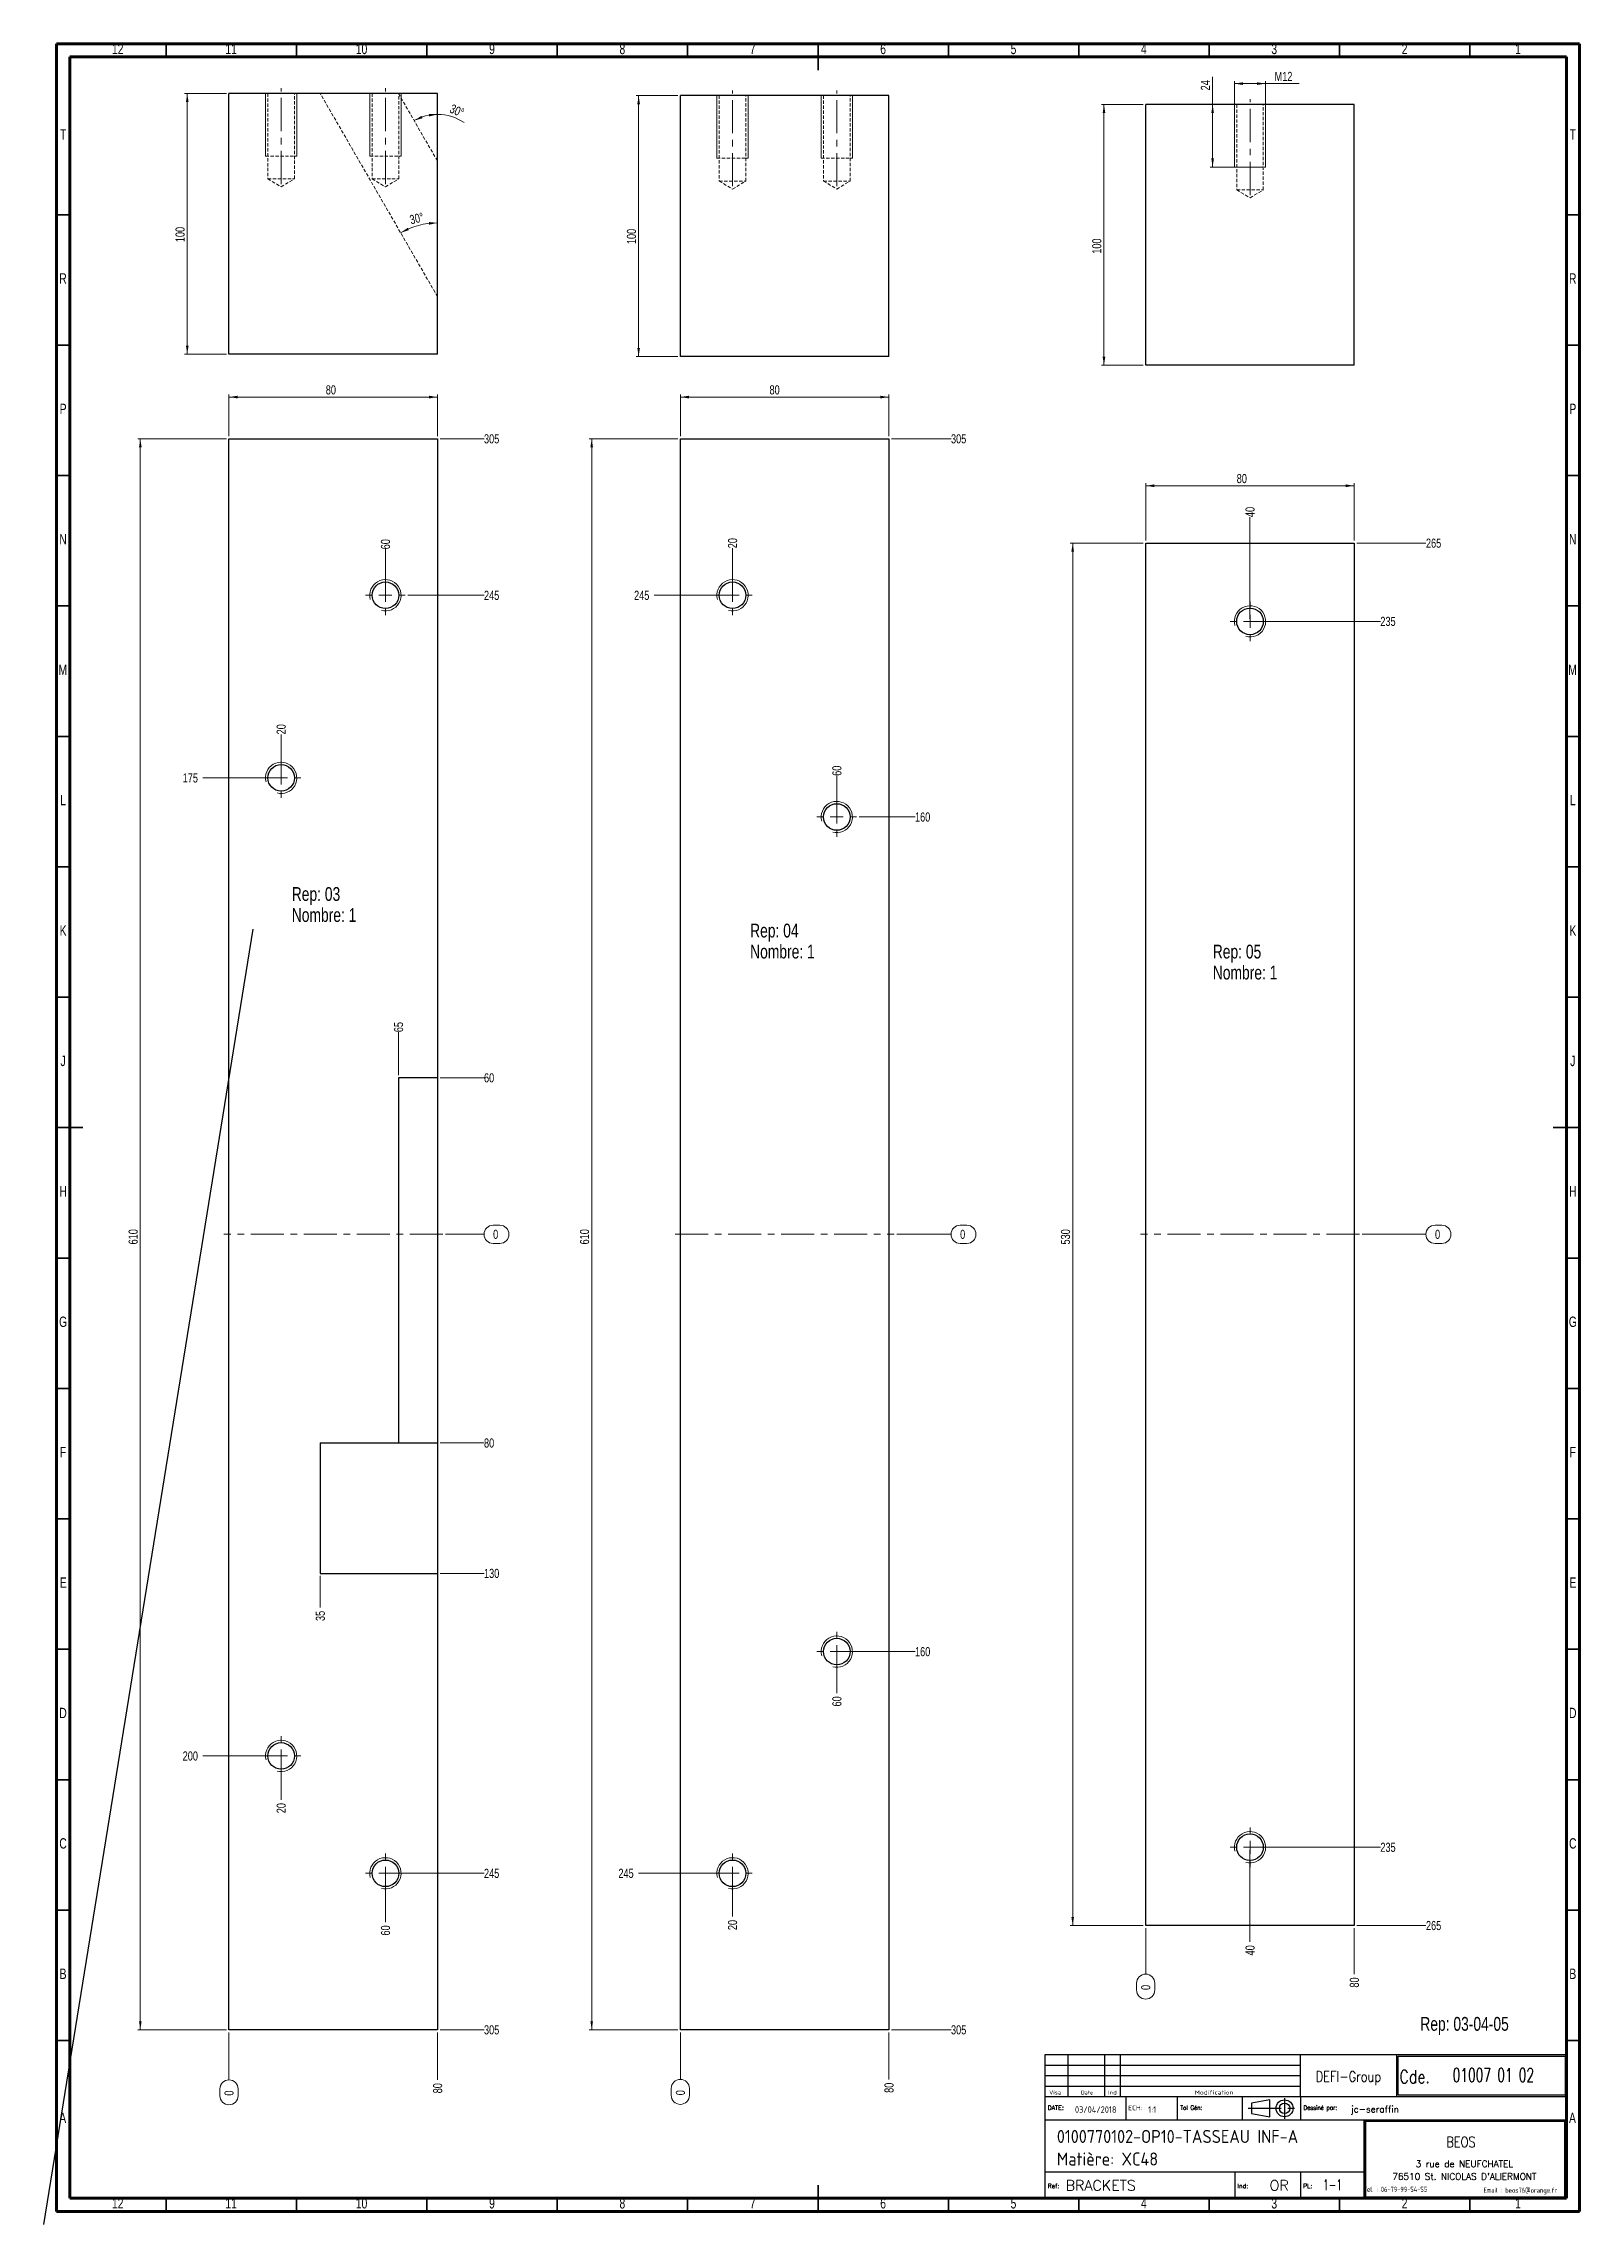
# Model space of a CAD drawing. Header units: millimetres. Extents: x 0 to 589, y 0 to 836.
import ezdxf

# ---------------------------------------------------------------- set-up
doc = ezdxf.new("R2010")
doc.units = ezdxf.units.MM
doc.linetypes.add('CENTERX2', pattern=[20.32, 12.7, -2.54, 2.54, -2.54])
doc.linetypes.add('HIDDEN', pattern=[1.905, 1.27, -0.635])
doc.layers.add('DIMENSIONS', color=176, linetype='Continuous')
doc.styles.add('SLDTEXTSTYLE0', font='TXT', dxfattribs={"width": 0.75})
doc.styles.add('SLDTEXTSTYLE1', font='ISOCP')
doc.styles.add('SLDTEXTSTYLE10', font='ISOCP', dxfattribs={"width": 1.147311})
doc.styles.add('SLDTEXTSTYLE11', font='ISOCP', dxfattribs={"width": 1.385904})
doc.styles.add('SLDTEXTSTYLE12', font='ISOCP', dxfattribs={"width": 1.246461})
doc.styles.add('SLDTEXTSTYLE13', font='ROMAND')
doc.styles.add('SLDTEXTSTYLE2', font='ROMANT', dxfattribs={"width": 0.8})
doc.styles.add('SLDTEXTSTYLE3', font='ISOCP', dxfattribs={"width": 0.8})
doc.styles.add('SLDTEXTSTYLE4', font='ROMANS', dxfattribs={"width": 0.8})
doc.styles.add('SLDTEXTSTYLE5', font='ROMANT')
doc.styles.add('SLDTEXTSTYLE6', font='ROMANS')
doc.styles.add('SLDTEXTSTYLE7', font='ROMANT', dxfattribs={"width": 0.65})
doc.styles.add('SLDTEXTSTYLE8', font='ISOCP', dxfattribs={"width": 1.446157})
doc.styles.add('SLDTEXTSTYLE9', font='ISOCP', dxfattribs={"width": 1.294402})
doc.dimstyles.new('SLDDIMSTYLE0', dxfattribs={"dimtxt": 3.5, "dimasz": 3.302, "dimexe": 0, "dimexo": 0.0625, "dimgap": 0.875, "dimtad": 0, "dimtih": 1, "dimtoh": 1, "dimdec": 0, "dimrnd": 1e-09, "dimdsep": 46, "dimtxsty": 'SLDTEXTSTYLE0', "dimblk1": 'NONE', "dimblk2": 'NONE', "dimsah": 1, "dimcen": 0.09, "dimadec": 0, "dimazin": 2, "dimtfac": 1, "dimtdec": 0, "dimtofl": 0, "dimtmove": 0, "dimatfit": 3, "dimldrblk": 'NONE', "dimfxl": 1, "dimfrac": 2, "dimtolj": 1, "dimtzin": 12, "dimarcsym": 0})
doc.dimstyles.new('SLDDIMSTYLE1', dxfattribs={"dimtxt": 3.5, "dimasz": 3.302, "dimexe": 0, "dimexo": 0.0625, "dimgap": 0.875, "dimtad": 0, "dimtih": 1, "dimtoh": 1, "dimrnd": 1e-09, "dimzin": 12, "dimdsep": 46, "dimtxsty": 'SLDTEXTSTYLE0', "dimblk1": 'NONE', "dimblk2": 'NONE', "dimsah": 1, "dimcen": 0.09, "dimadec": 0, "dimazin": 3, "dimtfac": 1, "dimtofl": 0, "dimtmove": 0, "dimatfit": 3, "dimldrblk": 'NONE', "dimfxl": 1, "dimfrac": 2, "dimtolj": 1, "dimtzin": 12, "dimarcsym": 0})
doc.dimstyles.new('SLDDIMSTYLE2', dxfattribs={"dimtxt": 3.5, "dimasz": 3.302, "dimexe": 0, "dimexo": 0.0625, "dimgap": 0.875, "dimtad": 1, "dimrnd": 1e-09, "dimzin": 12, "dimdsep": 46, "dimtxsty": 'SLDTEXTSTYLE0', "dimsah": 1, "dimcen": 0.09, "dimadec": 0, "dimazin": 3, "dimtfac": 1, "dimtofl": 0, "dimtmove": 0, "dimatfit": 3, "dimfxl": 1, "dimfrac": 2, "dimtolj": 1, "dimtzin": 12, "dimarcsym": 0})
doc.dimstyles.new('SLDDIMSTYLE3', dxfattribs={"dimtxt": 0.18, "dimasz": 3.302, "dimexe": 0, "dimexo": 0.0625, "dimgap": 0, "dimtad": 0, "dimtih": 1, "dimtoh": 1, "dimdec": 0, "dimrnd": 1e-09, "dimzin": 0, "dimdsep": 46, "dimtxsty": 'Standard', "dimblk1": 'NONE', "dimblk2": 'NONE', "dimsah": 1, "dimcen": 0.09, "dimadec": 0, "dimazin": 0, "dimtfac": 3.302, "dimtdec": 0, "dimtofl": 0, "dimtmove": 0, "dimatfit": 3, "dimldrblk": 'NONE', "dimfxl": 1, "dimfrac": 2, "dimtolj": 1, "dimtzin": 0, "dimarcsym": 0})
doc.dimstyles.new('SLDDIMSTYLE4', dxfattribs={"dimtxt": 3.5, "dimasz": 3.302, "dimexe": 0, "dimexo": 0.0625, "dimgap": 0.875, "dimtad": 1, "dimdec": 4, "dimzin": 12, "dimdsep": 46, "dimtxsty": 'SLDTEXTSTYLE0', "dimsah": 1, "dimcen": 0.09, "dimazin": 3, "dimtfac": 1, "dimtofl": 0, "dimtmove": 0, "dimatfit": 3, "dimfxl": 1, "dimfrac": 2, "dimtolj": 1, "dimtzin": 12, "dimarcsym": 0})

msp = doc.modelspace()

# ---------------------------------------------------------------- texts
at = {"color": 7, "linetype": 'Continuous', "lineweight": 0, "style": 'SLDTEXTSTYLE0'}
for s, insert, char_height, attachment_point in [('12', (28.42007, 836.06015), 3.96875, 2), ('10', (121.92007, 836.06015), 3.96875, 2), ('9', (171.96004, 836.06015), 3.96875, 2), ('8', (221.96004, 836.06015), 3.96875, 2), ('6', (321.96004, 836.06015), 3.96875, 2), ('3', (471.96004, 836.06015), 3.96875, 2), ('2', (521.96004, 836.06015), 3.96875, 2), ('11', (71.92007, 836.06015), 3.96875, 2), ('7', (271.96004, 836.06015), 3.96875, 2), ('5', (371.96004, 836.06015), 3.96875, 2), ('4', (421.96004, 836.06015), 3.96875, 2), ('1', (565.46004, 836.06015), 3.96875, 2), ('T', (7.48806, 803.31015), 3.96875, 2), ('T', (586.48806, 803.31015), 3.96875, 2), ('R', (7.44442, 748.06015), 3.96875, 2), ('R', (586.44442, 748.06015), 3.96875, 2), ('P', (7.48484, 698.06015), 3.96875, 2), ('P', (586.48484, 698.06015), 3.96875, 2), ('N', (7.46371, 648.06015), 3.96875, 2), ('N', (586.46371, 648.06015), 3.96875, 2), ('M', (7.36174, 598.06015), 3.96875, 2), ('M', (586.36174, 598.06015), 3.96875, 2), ('L', (7.45452, 548.06015), 3.96875, 2), ('L', (586.45452, 548.06015), 3.96875, 2), ('K', (7.48852, 498.06015), 3.96875, 2), ('K', (586.48852, 498.06015), 3.96875, 2), ('J', (7.46509, 448.06015), 3.96875, 2), ('J', (586.46509, 448.06015), 3.96875, 2), ('H', (7.49035, 398.06015), 3.96875, 2), ('H', (586.49035, 398.06015), 3.96875, 2), ('G', (7.48668, 348.06015), 3.96875, 2), ('G', (586.48668, 348.06015), 3.96875, 2), ('F', (7.45774, 298.06015), 3.96875, 2), ('F', (586.45774, 298.06015), 3.96875, 2), ('E', (7.50781, 248.06015), 3.96875, 2), ('E', (586.50781, 248.06015), 3.96875, 2), ('D', (7.45269, 198.06015), 3.96875, 2), ('D', (586.45269, 198.06015), 3.96875, 2), ('C', (7.45866, 148.06015), 3.96875, 2), ('C', (586.45866, 148.06015), 3.96875, 2), ('B', (7.4706, 98.06015), 3.96875, 2), ('B', (586.4706, 98.06015), 3.96875, 2), ('Rep: 03-04-05', (527.99076, 79.52806), 5.2916667, 1), ('A', (7.33969, 42.81015), 3.96875, 2), ('A', (586.33969, 42.81015), 3.96875, 2), ('12', (28.42007, 10.06015), 3.96875, 2), ('11', (71.92007, 10.06015), 3.96875, 2), ('10', (121.92007, 10.06015), 3.96875, 2), ('9', (171.96004, 10.06015), 3.96875, 2), ('8', (221.96004, 10.06015), 3.96875, 2), ('7', (271.96004, 10.06015), 3.96875, 2), ('6', (321.96004, 10.06015), 3.96875, 2), ('5', (371.96004, 10.06015), 3.96875, 2), ('4', (421.96004, 10.06015), 3.96875, 2), ('3', (471.96004, 10.06015), 3.96875, 2), ('2', (521.96004, 10.06015), 3.96875, 2), ('1', (565.46004, 10.06015), 3.96875, 2)]:
    msp.add_mtext(s, dxfattribs=dict(at, insert=insert, char_height=char_height, attachment_point=attachment_point))
at = {"layer": 'DIMENSIONS'}
for s, insert, char_height, attachment_point, style in [('DEFI-Group', (500.4195, 58.70072), 4, 2, 'SLDTEXTSTYLE2'), ('Cde.', (520, 59.12589), 5, 1, 'SLDTEXTSTYLE2'), ('01007 01 02', (540.39588, 59.93983), 5.2916667, 1, 'SLDTEXTSTYLE7'), ('Visa', (385.6551, 51.34751), 1.567052, 1, 'SLDTEXTSTYLE12'), ('Date', (397.82407, 51.28334), 1.492431, 1, 'SLDTEXTSTYLE10'), ('Ind', (408.25446, 51.28334), 1.492431, 1, 'SLDTEXTSTYLE11'), ('Modification', (441.48919, 51.34751), 1.5670523, 1, 'SLDTEXTSTYLE8'), ('DATE:', (385.03411, 45.59841), 1.727675, 1, 'SLDTEXTSTYLE6'), ('03/04/2018', (395.53289, 45.25347), 2.5, 1, 'SLDTEXTSTYLE1'), ('ECH:', (415.91066, 45.55991), 1.814059, 1, 'SLDTEXTSTYLE9'), ('1:1', (423.61977, 45.24035), 2.5, 1, 'SLDTEXTSTYLE1'), ('Tol Gén:', (435.95157, 45.59841), 1.727675, 1, 'SLDTEXTSTYLE4'), ('Dessiné par:', (483.22087, 45.59841), 1.7276752, 1, 'SLDTEXTSTYLE4'), ('jc-seraffin', (501.35515, 45.41997), 2.5, 1, 'SLDTEXTSTYLE5'), ('0100770102-OP10-TASSEAU INF-A', (388.60273, 36.20896), 5, 1, 'SLDTEXTSTYLE1'), ('BEOS', (543.57079, 33.59488), 4, 2, 'SLDTEXTSTYLE2'), ('Matière: XC48', (388.60273, 27.56351), 5, 1, 'SLDTEXTSTYLE1'), ('BRACKETS', (391.97234, 16.95138), 4, 1, 'SLDTEXTSTYLE5'), ('OR', (470.19394, 16.95138), 4, 1, 'SLDTEXTSTYLE5'), ('1-1', (490.65089, 17.17305), 4, 1, 'SLDTEXTSTYLE7'), ("76510 St. NICOLAS D'ALIERMONT", (544.90254, 19.62324), 2.5, 2, 'SLDTEXTSTYLE13'), ('3 rue de NEUFCHATEL', (544.90924, 24.44835), 2.5, 2, 'SLDTEXTSTYLE13'), ('Ref:', (385.03411, 15.59841), 1.727675, 1, 'SLDTEXTSTYLE6'), ('Ind:', (457.82565, 15.59841), 1.727675, 1, 'SLDTEXTSTYLE6'), ('PL:', (483.03411, 15.59841), 1.727675, 1, 'SLDTEXTSTYLE6'), ('Tel. : 06-79-99-54-55', (518.36027, 14.42858), 2, 2, 'SLDTEXTSTYLE3'), ('Email : beos76@orange.fr', (566.37248, 14.0972), 2, 2, 'SLDTEXTSTYLE3')]:
    msp.add_mtext(s, dxfattribs=dict(at, insert=insert, char_height=char_height, attachment_point=attachment_point, style=style))

# ---------------------------------------------------------------- blocks, each defined once
blk = doc.blocks.new('SW_NOTE_0')
at = {"color": 0, "linetype": 'Continuous', "lineweight": 0, "char_height": 5.292, "attachment_point": 1, "style": 'SLDTEXTSTYLE0'}
for s, insert in [('Rep: 03', (0, 6.82)), ('Nombre: 1', (0, -1.23))]:
    blk.add_mtext(s, dxfattribs=dict(at, insert=insert))
blk = doc.blocks.new('_D')
at = {"color": 7, "linetype": 'Continuous', "lineweight": 18}
for p, q in [((154.09, 379.6), (168.9, 379.6)), ((172.39, 383.09), (174.97, 383.09)), ((174.97, 376.11), (172.39, 376.11))]:
    blk.add_line(p, q, dxfattribs=at)
for centre, start, end in [((172.39, 379.6), 90, 270), ((174.97, 379.6), 270, 90)]:
    blk.add_arc(centre, 3.49, start, end, dxfattribs=at)
at = {"color": 7, "linetype": 'Continuous', "lineweight": 18, "insert": (172.39, 381.34), "char_height": 3.5, "attachment_point": 1, "style": 'SLDTEXTSTYLE0'}
blk.add_mtext('0', dxfattribs=at)
blk = doc.blocks.new('_None')
blk = doc.blocks.new('_D_1')
at = {"color": 7, "linetype": 'Continuous', "lineweight": 18}
blk.add_line((152.09, 299.6), (168.9, 299.6), dxfattribs=at)
at = {"color": 7, "linetype": 'Continuous', "lineweight": 18, "insert": (168.9, 301.34), "char_height": 3.5, "attachment_point": 1, "style": 'SLDTEXTSTYLE0'}
blk.add_mtext('80', dxfattribs=at)
blk = doc.blocks.new('_D_2')
at = {"color": 7, "linetype": 'Continuous', "lineweight": 18}
blk.add_line((152.09, 249.6), (168.9, 249.6), dxfattribs=at)
at = {"color": 7, "linetype": 'Continuous', "lineweight": 18, "insert": (168.9, 251.34), "char_height": 3.5, "attachment_point": 1, "style": 'SLDTEXTSTYLE0'}
blk.add_mtext('130', dxfattribs=at)
blk = doc.blocks.new('_D_3')
at = {"color": 7, "linetype": 'Continuous', "lineweight": 18}
blk.add_line((90.09, 179.6), (61.09, 179.6), dxfattribs=at)
at = {"color": 7, "linetype": 'Continuous', "lineweight": 18, "insert": (53.34, 181.34), "char_height": 3.5, "attachment_point": 1, "style": 'SLDTEXTSTYLE0'}
blk.add_mtext('200', dxfattribs=at)
blk = doc.blocks.new('_D_4')
at = {"color": 7, "linetype": 'Continuous', "lineweight": 18}
blk.add_line((132.09, 134.6), (168.9, 134.6), dxfattribs=at)
at = {"color": 7, "linetype": 'Continuous', "lineweight": 18, "insert": (168.9, 136.34), "char_height": 3.5, "attachment_point": 1, "style": 'SLDTEXTSTYLE0'}
blk.add_mtext('245', dxfattribs=at)
blk = doc.blocks.new('_D_5')
at = {"color": 7, "linetype": 'Continuous', "lineweight": 18}
blk.add_line((152.09, 74.6), (168.9, 74.6), dxfattribs=at)
at = {"color": 7, "linetype": 'Continuous', "lineweight": 18, "insert": (168.9, 76.34), "char_height": 3.5, "attachment_point": 1, "style": 'SLDTEXTSTYLE0'}
blk.add_mtext('305', dxfattribs=at)
blk = doc.blocks.new('_D_6')
at = {"color": 7, "linetype": 'Continuous', "lineweight": 18}
blk.add_line((152.09, 439.6), (168.9, 439.6), dxfattribs=at)
at = {"color": 7, "linetype": 'Continuous', "lineweight": 18, "insert": (168.9, 441.34), "char_height": 3.5, "attachment_point": 1, "style": 'SLDTEXTSTYLE0'}
blk.add_mtext('60', dxfattribs=at)
blk = doc.blocks.new('_D_7')
at = {"color": 7, "linetype": 'Continuous', "lineweight": 18}
blk.add_line((90.09, 554.6), (61.09, 554.6), dxfattribs=at)
at = {"color": 7, "linetype": 'Continuous', "lineweight": 18, "insert": (53.34, 556.34), "char_height": 3.5, "attachment_point": 1, "style": 'SLDTEXTSTYLE0'}
blk.add_mtext('175', dxfattribs=at)
blk = doc.blocks.new('_D_8')
at = {"color": 7, "linetype": 'Continuous', "lineweight": 18}
blk.add_line((139.69, 624.6), (168.9, 624.6), dxfattribs=at)
at = {"color": 7, "linetype": 'Continuous', "lineweight": 18, "insert": (168.9, 626.34), "char_height": 3.5, "attachment_point": 1, "style": 'SLDTEXTSTYLE0'}
blk.add_mtext('245', dxfattribs=at)
blk = doc.blocks.new('_D_9')
at = {"color": 7, "linetype": 'Continuous', "lineweight": 18}
blk.add_line((152.09, 684.6), (168.9, 684.6), dxfattribs=at)
at = {"color": 7, "linetype": 'Continuous', "lineweight": 18, "insert": (168.9, 686.34), "char_height": 3.5, "attachment_point": 1, "style": 'SLDTEXTSTYLE0'}
blk.add_mtext('305', dxfattribs=at)
blk = doc.blocks.new('_D_10')
at = {"color": 7, "linetype": 'Continuous', "lineweight": 18}
for p, q in [((71.09, 73.6), (71.09, 55.42)), ((67.6, 49.35), (67.6, 51.93)), ((74.58, 51.93), (74.58, 49.35))]:
    blk.add_line(p, q, dxfattribs=at)
for centre, start, end in [((71.09, 51.93), 0, 180), ((71.09, 49.35), 180, 0)]:
    blk.add_arc(centre, 3.49, start, end, dxfattribs=at)
at = {"color": 7, "linetype": 'Continuous', "lineweight": 18, "insert": (69.36, 49.35), "char_height": 3.5, "attachment_point": 1, "rotation": 90, "style": 'SLDTEXTSTYLE0'}
blk.add_mtext('0', dxfattribs=at)
blk = doc.blocks.new('_D_11')
at = {"color": 7, "linetype": 'Continuous', "lineweight": 18}
blk.add_line((91.09, 178.6), (91.09, 162.81), dxfattribs=at)
at = {"color": 7, "linetype": 'Continuous', "lineweight": 18, "insert": (89.36, 157.63), "char_height": 3.5, "attachment_point": 1, "rotation": 90, "style": 'SLDTEXTSTYLE0'}
blk.add_mtext('20', dxfattribs=at)
blk = doc.blocks.new('_D_12')
at = {"color": 7, "linetype": 'Continuous', "lineweight": 18}
blk.add_line((91.09, 555.6), (91.09, 571.27), dxfattribs=at)
at = {"color": 7, "linetype": 'Continuous', "lineweight": 18, "insert": (89.36, 571.27), "char_height": 3.5, "attachment_point": 1, "rotation": 90, "style": 'SLDTEXTSTYLE0'}
blk.add_mtext('20', dxfattribs=at)
blk = doc.blocks.new('_D_13')
at = {"color": 7, "linetype": 'Continuous', "lineweight": 18}
blk.add_line((106.09, 248.6), (106.09, 236.5), dxfattribs=at)
at = {"color": 7, "linetype": 'Continuous', "lineweight": 18, "insert": (104.36, 231.33), "char_height": 3.5, "attachment_point": 1, "rotation": 90, "style": 'SLDTEXTSTYLE0'}
blk.add_mtext('35', dxfattribs=at)
blk = doc.blocks.new('_D_14')
at = {"color": 7, "linetype": 'Continuous', "lineweight": 18}
blk.add_line((131.09, 133.6), (131.09, 115.91), dxfattribs=at)
at = {"color": 7, "linetype": 'Continuous', "lineweight": 18, "insert": (129.36, 110.74), "char_height": 3.5, "attachment_point": 1, "rotation": 90, "style": 'SLDTEXTSTYLE0'}
blk.add_mtext('60', dxfattribs=at)
blk = doc.blocks.new('_D_15')
at = {"color": 7, "linetype": 'Continuous', "lineweight": 18}
blk.add_line((131.09, 625.6), (131.09, 642.23), dxfattribs=at)
at = {"color": 7, "linetype": 'Continuous', "lineweight": 18, "insert": (129.36, 642.23), "char_height": 3.5, "attachment_point": 1, "rotation": 90, "style": 'SLDTEXTSTYLE0'}
blk.add_mtext('60', dxfattribs=at)
blk = doc.blocks.new('_D_16')
at = {"color": 7, "linetype": 'Continuous', "lineweight": 18}
blk.add_line((136.09, 440.6), (136.09, 457.09), dxfattribs=at)
at = {"color": 7, "linetype": 'Continuous', "lineweight": 18, "insert": (134.36, 457.09), "char_height": 3.5, "attachment_point": 1, "rotation": 90, "style": 'SLDTEXTSTYLE0'}
blk.add_mtext('65', dxfattribs=at)
blk = doc.blocks.new('_D_17')
at = {"color": 7, "linetype": 'Continuous', "lineweight": 18}
blk.add_line((151.09, 73.6), (151.09, 55.42), dxfattribs=at)
at = {"color": 7, "linetype": 'Continuous', "lineweight": 18, "insert": (149.36, 50.25), "char_height": 3.5, "attachment_point": 1, "rotation": 90, "style": 'SLDTEXTSTYLE0'}
blk.add_mtext('80', dxfattribs=at)
blk = doc.blocks.new('_D_18')
at = {"color": 7, "linetype": 'Continuous', "lineweight": 18}
for p, q in [((70.09, 684.6), (36.09, 684.6)), ((37.09, 74.6), (37.09, 684.6)), ((70.09, 74.6), (36.09, 74.6))]:
    blk.add_line(p, q, dxfattribs=at)
for points in [[(37.09, 684.6), (36.59, 681.3), (37.6, 681.3)], [(37.09, 74.6), (37.6, 77.9), (36.59, 77.9)]]:
    blk.add_solid(points, dxfattribs=at)
at = {"color": 7, "linetype": 'Continuous', "lineweight": 18, "insert": (32.58, 375.72), "char_height": 3.5, "attachment_point": 1, "rotation": 90, "style": 'SLDTEXTSTYLE0'}
blk.add_mtext('610', dxfattribs=at)
blk = doc.blocks.new('_D_19')
at = {"color": 7, "linetype": 'Continuous', "lineweight": 18}
for p, q in [((71.09, 685.6), (71.09, 701.6)), ((71.09, 700.6), (151.09, 700.6)), ((151.09, 685.6), (151.09, 701.6))]:
    blk.add_line(p, q, dxfattribs=at)
for points in [[(71.09, 700.6), (74.4, 700.09), (74.4, 701.11)], [(151.09, 700.6), (147.79, 701.11), (147.79, 700.09)]]:
    blk.add_solid(points, dxfattribs=at)
at = {"color": 7, "linetype": 'Continuous', "lineweight": 18, "insert": (108.22, 705.11), "char_height": 3.5, "attachment_point": 1, "style": 'SLDTEXTSTYLE0'}
blk.add_mtext('80', dxfattribs=at)
blk = doc.blocks.new('SW_CENTERMARKSYMBOL_0')
at = {"color": 0, "linetype": 'Continuous', "lineweight": 0}
for p, q in [((-5, 0), (-7.6, 0)), ((0, 0), (-2.5, 0)), ((0, 5), (0, 7.6)), ((0, 0), (0, 2.5)), ((0, 0), (0, -2.5)), ((0, 0), (2.5, 0)), ((5, 0), (7.6, 0)), ((0, -5), (0, -7.6))]:
    blk.add_line(p, q, dxfattribs=at)
blk = doc.blocks.new('SW_CENTERMARKSYMBOL_1')
at = {"color": 0, "linetype": 'Continuous', "lineweight": 0}
for p, q in [((-5, 0), (-7.6, 0)), ((0, 0), (-2.5, 0)), ((0, 5), (0, 7.6)), ((0, 0), (0, 2.5)), ((0, 0), (0, -2.5)), ((0, 0), (2.5, 0)), ((5, 0), (7.6, 0)), ((0, -5), (0, -7.6))]:
    blk.add_line(p, q, dxfattribs=at)
blk = doc.blocks.new('SW_CENTERMARKSYMBOL_2')
at = {"color": 0, "linetype": 'Continuous', "lineweight": 0}
for p, q in [((-5, 0), (-7.6, 0)), ((0, 0), (-2.5, 0)), ((0, 5), (0, 7.6)), ((0, 0), (0, 2.5)), ((0, 0), (0, -2.5)), ((0, 0), (2.5, 0)), ((5, 0), (7.6, 0)), ((0, -5), (0, -7.6))]:
    blk.add_line(p, q, dxfattribs=at)
blk = doc.blocks.new('SW_CENTERMARKSYMBOL_3')
at = {"color": 0, "linetype": 'Continuous', "lineweight": 0}
for p, q in [((-5, 0), (-7.6, 0)), ((0, 0), (-2.5, 0)), ((0, 5), (0, 7.6)), ((0, 0), (0, 2.5)), ((0, 0), (0, -2.5)), ((0, 0), (2.5, 0)), ((5, 0), (7.6, 0)), ((0, -5), (0, -7.6))]:
    blk.add_line(p, q, dxfattribs=at)
blk = doc.blocks.new('_D_20')
at = {"color": 7, "linetype": 'Continuous', "lineweight": 18}
for p, q in [((327.2, 379.6), (348.01, 379.6)), ((351.5, 383.09), (354.09, 383.09)), ((354.09, 376.11), (351.5, 376.11))]:
    blk.add_line(p, q, dxfattribs=at)
for centre, start, end in [((351.5, 379.6), 90, 270), ((354.09, 379.6), 270, 90)]:
    blk.add_arc(centre, 3.49, start, end, dxfattribs=at)
at = {"color": 7, "linetype": 'Continuous', "lineweight": 18, "insert": (351.5, 381.34), "char_height": 3.5, "attachment_point": 1, "style": 'SLDTEXTSTYLE0'}
blk.add_mtext('0', dxfattribs=at)
blk = doc.blocks.new('_D_21')
at = {"color": 7, "linetype": 'Continuous', "lineweight": 18}
blk.add_line((305.2, 219.6), (334.2, 219.6), dxfattribs=at)
at = {"color": 7, "linetype": 'Continuous', "lineweight": 18, "insert": (334.2, 221.34), "char_height": 3.5, "attachment_point": 1, "style": 'SLDTEXTSTYLE0'}
blk.add_mtext('160', dxfattribs=at)
blk = doc.blocks.new('_D_22')
at = {"color": 7, "linetype": 'Continuous', "lineweight": 18}
blk.add_line((263.2, 134.6), (228.2, 134.6), dxfattribs=at)
at = {"color": 7, "linetype": 'Continuous', "lineweight": 18, "insert": (220.45, 136.34), "char_height": 3.5, "attachment_point": 1, "style": 'SLDTEXTSTYLE0'}
blk.add_mtext('245', dxfattribs=at)
blk = doc.blocks.new('_D_23')
at = {"color": 7, "linetype": 'Continuous', "lineweight": 18}
blk.add_line((325.2, 74.6), (348.01, 74.6), dxfattribs=at)
at = {"color": 7, "linetype": 'Continuous', "lineweight": 18, "insert": (348.01, 76.34), "char_height": 3.5, "attachment_point": 1, "style": 'SLDTEXTSTYLE0'}
blk.add_mtext('305', dxfattribs=at)
blk = doc.blocks.new('_D_24')
at = {"color": 7, "linetype": 'Continuous', "lineweight": 18}
blk.add_line((312.8, 539.6), (334.2, 539.6), dxfattribs=at)
at = {"color": 7, "linetype": 'Continuous', "lineweight": 18, "insert": (334.2, 541.34), "char_height": 3.5, "attachment_point": 1, "style": 'SLDTEXTSTYLE0'}
blk.add_mtext('160', dxfattribs=at)
blk = doc.blocks.new('_D_25')
at = {"color": 7, "linetype": 'Continuous', "lineweight": 18}
blk.add_line((263.2, 624.6), (234.2, 624.6), dxfattribs=at)
at = {"color": 7, "linetype": 'Continuous', "lineweight": 18, "insert": (226.45, 626.34), "char_height": 3.5, "attachment_point": 1, "style": 'SLDTEXTSTYLE0'}
blk.add_mtext('245', dxfattribs=at)
blk = doc.blocks.new('_D_26')
at = {"color": 7, "linetype": 'Continuous', "lineweight": 18}
blk.add_line((325.2, 684.6), (348.01, 684.6), dxfattribs=at)
at = {"color": 7, "linetype": 'Continuous', "lineweight": 18, "insert": (348.01, 686.34), "char_height": 3.5, "attachment_point": 1, "style": 'SLDTEXTSTYLE0'}
blk.add_mtext('305', dxfattribs=at)
blk = doc.blocks.new('_D_27')
at = {"color": 7, "linetype": 'Continuous', "lineweight": 18}
for p, q in [((244.2, 73.6), (244.2, 55.59)), ((240.71, 49.51), (240.71, 52.1)), ((247.69, 52.1), (247.69, 49.51))]:
    blk.add_line(p, q, dxfattribs=at)
for centre, start, end in [((244.2, 52.1), 0, 180), ((244.2, 49.51), 180, 0)]:
    blk.add_arc(centre, 3.49, start, end, dxfattribs=at)
at = {"color": 7, "linetype": 'Continuous', "lineweight": 18, "insert": (242.47, 49.51), "char_height": 3.5, "attachment_point": 1, "rotation": 90, "style": 'SLDTEXTSTYLE0'}
blk.add_mtext('0', dxfattribs=at)
blk = doc.blocks.new('_D_28')
at = {"color": 7, "linetype": 'Continuous', "lineweight": 18}
blk.add_line((264.2, 133.6), (264.2, 118), dxfattribs=at)
at = {"color": 7, "linetype": 'Continuous', "lineweight": 18, "insert": (262.47, 112.82), "char_height": 3.5, "attachment_point": 1, "rotation": 90, "style": 'SLDTEXTSTYLE0'}
blk.add_mtext('20', dxfattribs=at)
blk = doc.blocks.new('_D_29')
at = {"color": 7, "linetype": 'Continuous', "lineweight": 18}
blk.add_line((264.2, 625.6), (264.2, 642.63), dxfattribs=at)
at = {"color": 7, "linetype": 'Continuous', "lineweight": 18, "insert": (262.47, 642.63), "char_height": 3.5, "attachment_point": 1, "rotation": 90, "style": 'SLDTEXTSTYLE0'}
blk.add_mtext('20', dxfattribs=at)
blk = doc.blocks.new('_D_30')
at = {"color": 7, "linetype": 'Continuous', "lineweight": 18}
blk.add_line((304.2, 218.6), (304.2, 203.73), dxfattribs=at)
at = {"color": 7, "linetype": 'Continuous', "lineweight": 18, "insert": (302.47, 198.56), "char_height": 3.5, "attachment_point": 1, "rotation": 90, "style": 'SLDTEXTSTYLE0'}
blk.add_mtext('60', dxfattribs=at)
blk = doc.blocks.new('_D_31')
at = {"color": 7, "linetype": 'Continuous', "lineweight": 18}
blk.add_line((304.2, 540.6), (304.2, 555.39), dxfattribs=at)
at = {"color": 7, "linetype": 'Continuous', "lineweight": 18, "insert": (302.47, 555.39), "char_height": 3.5, "attachment_point": 1, "rotation": 90, "style": 'SLDTEXTSTYLE0'}
blk.add_mtext('60', dxfattribs=at)
blk = doc.blocks.new('_D_32')
at = {"color": 7, "linetype": 'Continuous', "lineweight": 18}
blk.add_line((324.2, 73.6), (324.2, 55.59), dxfattribs=at)
at = {"color": 7, "linetype": 'Continuous', "lineweight": 18, "insert": (322.47, 50.42), "char_height": 3.5, "attachment_point": 1, "rotation": 90, "style": 'SLDTEXTSTYLE0'}
blk.add_mtext('80', dxfattribs=at)
blk = doc.blocks.new('_D_33')
at = {"color": 7, "linetype": 'Continuous', "lineweight": 18}
for p, q in [((243.2, 684.6), (209.2, 684.6)), ((210.2, 74.6), (210.2, 684.6)), ((243.2, 74.6), (209.2, 74.6))]:
    blk.add_line(p, q, dxfattribs=at)
for points in [[(210.2, 684.6), (209.7, 681.3), (210.71, 681.3)], [(210.2, 74.6), (210.71, 77.9), (209.7, 77.9)]]:
    blk.add_solid(points, dxfattribs=at)
at = {"color": 7, "linetype": 'Continuous', "lineweight": 18, "insert": (205.69, 375.72), "char_height": 3.5, "attachment_point": 1, "rotation": 90, "style": 'SLDTEXTSTYLE0'}
blk.add_mtext('610', dxfattribs=at)
blk = doc.blocks.new('_D_34')
at = {"color": 7, "linetype": 'Continuous', "lineweight": 18}
for p, q in [((244.2, 685.6), (244.2, 701.6)), ((244.2, 700.6), (324.2, 700.6)), ((324.2, 685.6), (324.2, 701.6))]:
    blk.add_line(p, q, dxfattribs=at)
for points in [[(244.2, 700.6), (247.51, 700.09), (247.51, 701.11)], [(324.2, 700.6), (320.9, 701.11), (320.9, 700.09)]]:
    blk.add_solid(points, dxfattribs=at)
at = {"color": 7, "linetype": 'Continuous', "lineweight": 18, "insert": (278.4, 705.11), "char_height": 3.5, "attachment_point": 1, "style": 'SLDTEXTSTYLE0'}
blk.add_mtext('80', dxfattribs=at)
blk = doc.blocks.new('SW_NOTE_1')
at = {"color": 0, "linetype": 'Continuous', "lineweight": 0, "char_height": 5.292, "attachment_point": 1, "style": 'SLDTEXTSTYLE0'}
for s, insert in [('Rep: 05', (0, 6.82)), ('Nombre: 1', (0, -1.23))]:
    blk.add_mtext(s, dxfattribs=dict(at, insert=insert))
blk = doc.blocks.new('SW_NOTE_2')
at = {"color": 0, "linetype": 'Continuous', "lineweight": 0, "char_height": 5.292, "attachment_point": 1, "style": 'SLDTEXTSTYLE0'}
for s, insert in [('Rep: 04', (0, 6.82)), ('Nombre: 1', (0, -1.23))]:
    blk.add_mtext(s, dxfattribs=dict(at, insert=insert))
blk = doc.blocks.new('SW_CENTERMARKSYMBOL_4')
at = {"color": 0, "linetype": 'Continuous', "lineweight": 0}
for p, q in [((-5, 0), (-7.6, 0)), ((0, 0), (-2.5, 0)), ((0, 5), (0, 7.6)), ((0, 0), (0, 2.5)), ((0, 0), (0, -2.5)), ((0, 0), (2.5, 0)), ((5, 0), (7.6, 0)), ((0, -5), (0, -7.6))]:
    blk.add_line(p, q, dxfattribs=at)
blk = doc.blocks.new('SW_CENTERMARKSYMBOL_5')
at = {"color": 0, "linetype": 'Continuous', "lineweight": 0}
for p, q in [((-5, 0), (-7.6, 0)), ((0, 0), (-2.5, 0)), ((0, 5), (0, 7.6)), ((0, 0), (0, 2.5)), ((0, 0), (0, -2.5)), ((0, 0), (2.5, 0)), ((5, 0), (7.6, 0)), ((0, -5), (0, -7.6))]:
    blk.add_line(p, q, dxfattribs=at)
blk = doc.blocks.new('SW_CENTERMARKSYMBOL_6')
at = {"color": 0, "linetype": 'Continuous', "lineweight": 0}
for p, q in [((-5, 0), (-7.6, 0)), ((0, 0), (-2.5, 0)), ((0, 5), (0, 7.6)), ((0, 0), (0, 2.5)), ((0, 0), (0, -2.5)), ((0, 0), (2.5, 0)), ((5, 0), (7.6, 0)), ((0, -5), (0, -7.6))]:
    blk.add_line(p, q, dxfattribs=at)
blk = doc.blocks.new('SW_CENTERMARKSYMBOL_7')
at = {"color": 0, "linetype": 'Continuous', "lineweight": 0}
for p, q in [((-5, 0), (-7.6, 0)), ((0, 0), (-2.5, 0)), ((0, 5), (0, 7.6)), ((0, 0), (0, 2.5)), ((0, 0), (0, -2.5)), ((0, 0), (2.5, 0)), ((5, 0), (7.6, 0)), ((0, -5), (0, -7.6))]:
    blk.add_line(p, q, dxfattribs=at)
blk = doc.blocks.new('_D_35')
at = {"color": 7, "linetype": 'Continuous', "lineweight": 18}
for p, q in [((505.67, 379.6), (530.16, 379.6)), ((533.64, 383.09), (536.23, 383.09)), ((536.23, 376.11), (533.64, 376.11))]:
    blk.add_line(p, q, dxfattribs=at)
for centre, start, end in [((533.64, 379.6), 90, 270), ((536.23, 379.6), 270, 90)]:
    blk.add_arc(centre, 3.49, start, end, dxfattribs=at)
at = {"color": 7, "linetype": 'Continuous', "lineweight": 18, "insert": (533.64, 381.34), "char_height": 3.5, "attachment_point": 1, "style": 'SLDTEXTSTYLE0'}
blk.add_mtext('0', dxfattribs=at)
blk = doc.blocks.new('_D_36')
at = {"color": 7, "linetype": 'Continuous', "lineweight": 18}
blk.add_line((463.67, 144.6), (512.67, 144.6), dxfattribs=at)
at = {"color": 7, "linetype": 'Continuous', "lineweight": 18, "insert": (512.67, 146.34), "char_height": 3.5, "attachment_point": 1, "style": 'SLDTEXTSTYLE0'}
blk.add_mtext('235', dxfattribs=at)
blk = doc.blocks.new('_D_37')
at = {"color": 7, "linetype": 'Continuous', "lineweight": 18}
blk.add_line((503.67, 114.6), (530.16, 114.6), dxfattribs=at)
at = {"color": 7, "linetype": 'Continuous', "lineweight": 18, "insert": (530.16, 116.34), "char_height": 3.5, "attachment_point": 1, "style": 'SLDTEXTSTYLE0'}
blk.add_mtext('265', dxfattribs=at)
blk = doc.blocks.new('_D_38')
at = {"color": 7, "linetype": 'Continuous', "lineweight": 18}
blk.add_line((463.67, 614.6), (512.67, 614.6), dxfattribs=at)
at = {"color": 7, "linetype": 'Continuous', "lineweight": 18, "insert": (512.67, 616.34), "char_height": 3.5, "attachment_point": 1, "style": 'SLDTEXTSTYLE0'}
blk.add_mtext('235', dxfattribs=at)
blk = doc.blocks.new('_D_39')
at = {"color": 7, "linetype": 'Continuous', "lineweight": 18}
blk.add_line((503.67, 644.6), (530.16, 644.6), dxfattribs=at)
at = {"color": 7, "linetype": 'Continuous', "lineweight": 18, "insert": (530.16, 646.34), "char_height": 3.5, "attachment_point": 1, "style": 'SLDTEXTSTYLE0'}
blk.add_mtext('265', dxfattribs=at)
blk = doc.blocks.new('_D_40')
at = {"color": 7, "linetype": 'Continuous', "lineweight": 18}
for p, q in [((422.67, 113.6), (422.67, 95.95)), ((419.18, 89.87), (419.18, 92.46)), ((426.16, 92.46), (426.16, 89.87))]:
    blk.add_line(p, q, dxfattribs=at)
for centre, start, end in [((422.67, 92.46), 0, 180), ((422.67, 89.87), 180, 0)]:
    blk.add_arc(centre, 3.49, start, end, dxfattribs=at)
at = {"color": 7, "linetype": 'Continuous', "lineweight": 18, "insert": (420.94, 89.87), "char_height": 3.5, "attachment_point": 1, "rotation": 90, "style": 'SLDTEXTSTYLE0'}
blk.add_mtext('0', dxfattribs=at)
blk = doc.blocks.new('_D_41')
at = {"color": 7, "linetype": 'Continuous', "lineweight": 18}
blk.add_line((462.67, 143.6), (462.67, 108.29), dxfattribs=at)
at = {"color": 7, "linetype": 'Continuous', "lineweight": 18, "insert": (460.94, 103.12), "char_height": 3.5, "attachment_point": 1, "rotation": 90, "style": 'SLDTEXTSTYLE0'}
blk.add_mtext('40', dxfattribs=at)
blk = doc.blocks.new('_D_42')
at = {"color": 7, "linetype": 'Continuous', "lineweight": 18}
blk.add_line((462.67, 615.6), (462.67, 654.6), dxfattribs=at)
at = {"color": 7, "linetype": 'Continuous', "lineweight": 18, "insert": (460.94, 654.6), "char_height": 3.5, "attachment_point": 1, "rotation": 90, "style": 'SLDTEXTSTYLE0'}
blk.add_mtext('40', dxfattribs=at)
blk = doc.blocks.new('_D_43')
at = {"color": 7, "linetype": 'Continuous', "lineweight": 18}
blk.add_line((502.67, 113.6), (502.67, 95.95), dxfattribs=at)
at = {"color": 7, "linetype": 'Continuous', "lineweight": 18, "insert": (500.94, 90.78), "char_height": 3.5, "attachment_point": 1, "rotation": 90, "style": 'SLDTEXTSTYLE0'}
blk.add_mtext('80', dxfattribs=at)
blk = doc.blocks.new('_D_44')
at = {"color": 7, "linetype": 'Continuous', "lineweight": 18}
for p, q in [((421.67, 644.6), (393.67, 644.6)), ((394.67, 114.6), (394.67, 644.6)), ((421.67, 114.6), (393.67, 114.6))]:
    blk.add_line(p, q, dxfattribs=at)
for points in [[(394.67, 644.6), (394.16, 641.3), (395.18, 641.3)], [(394.67, 114.6), (395.18, 117.9), (394.16, 117.9)]]:
    blk.add_solid(points, dxfattribs=at)
at = {"color": 7, "linetype": 'Continuous', "lineweight": 18, "insert": (390.16, 375.69), "char_height": 3.5, "attachment_point": 1, "rotation": 90, "style": 'SLDTEXTSTYLE0'}
blk.add_mtext('530', dxfattribs=at)
blk = doc.blocks.new('_D_45')
at = {"color": 7, "linetype": 'Continuous', "lineweight": 18}
for p, q in [((422.67, 645.6), (422.67, 667.6)), ((422.67, 666.6), (502.67, 666.6)), ((502.67, 645.6), (502.67, 667.6))]:
    blk.add_line(p, q, dxfattribs=at)
for points in [[(422.67, 666.6), (425.97, 666.09), (425.97, 667.11)], [(502.67, 666.6), (499.37, 667.11), (499.37, 666.09)]]:
    blk.add_solid(points, dxfattribs=at)
at = {"color": 7, "linetype": 'Continuous', "lineweight": 18, "insert": (457.58, 671.11), "char_height": 3.5, "attachment_point": 1, "style": 'SLDTEXTSTYLE0'}
blk.add_mtext('80', dxfattribs=at)
blk = doc.blocks.new('SW_CENTERMARKSYMBOL_8')
at = {"color": 0, "linetype": 'Continuous', "lineweight": 0}
for p, q in [((-5, 0), (-7.6, 0)), ((0, 0), (-2.5, 0)), ((0, 5), (0, 7.6)), ((0, 0), (0, 2.5)), ((0, 0), (0, -2.5)), ((0, 0), (2.5, 0)), ((5, 0), (7.6, 0)), ((0, -5), (0, -7.6))]:
    blk.add_line(p, q, dxfattribs=at)
blk = doc.blocks.new('SW_CENTERMARKSYMBOL_9')
at = {"color": 0, "linetype": 'Continuous', "lineweight": 0}
for p, q in [((-5, 0), (-7.6, 0)), ((0, 0), (-2.5, 0)), ((0, 5), (0, 7.6)), ((0, 0), (0, 2.5)), ((0, 0), (0, -2.5)), ((0, 0), (2.5, 0)), ((5, 0), (7.6, 0)), ((0, -5), (0, -7.6))]:
    blk.add_line(p, q, dxfattribs=at)
blk = doc.blocks.new('_D_46')
at = {"color": 7, "linetype": 'Continuous', "lineweight": 18}
for p, q in [((243.2, 816.17), (227.2, 816.17)), ((228.2, 716.17), (228.2, 816.17)), ((243.2, 716.17), (227.2, 716.17))]:
    blk.add_line(p, q, dxfattribs=at)
for points in [[(228.2, 816.17), (227.7, 812.87), (228.71, 812.87)], [(228.2, 716.17), (228.71, 719.47), (227.7, 719.47)]]:
    blk.add_solid(points, dxfattribs=at)
at = {"color": 7, "linetype": 'Continuous', "lineweight": 18, "insert": (223.69, 759.25), "char_height": 3.5, "attachment_point": 1, "rotation": 90, "style": 'SLDTEXTSTYLE0'}
blk.add_mtext('100', dxfattribs=at)
blk = doc.blocks.new('_D_47')
at = {"color": 7, "linetype": 'Continuous', "lineweight": 18}
for p, q in [((421.67, 812.8), (405.67, 812.8)), ((406.67, 712.8), (406.67, 812.8)), ((421.67, 712.8), (405.67, 712.8))]:
    blk.add_line(p, q, dxfattribs=at)
for points in [[(406.67, 812.8), (406.16, 809.5), (407.18, 809.5)], [(406.67, 712.8), (407.18, 716.1), (406.16, 716.1)]]:
    blk.add_solid(points, dxfattribs=at)
at = {"color": 7, "linetype": 'Continuous', "lineweight": 18, "insert": (402.16, 755.55), "char_height": 3.5, "attachment_point": 1, "rotation": 90, "style": 'SLDTEXTSTYLE0'}
blk.add_mtext('100', dxfattribs=at)
blk = doc.blocks.new('_D_48')
at = {"color": 7, "linetype": 'Continuous', "lineweight": 18}
for p, q in [((456.67, 789.8), (456.67, 821.78)), ((456.67, 820.78), (468.67, 820.78)), ((468.67, 789.8), (468.67, 821.78)), ((468.67, 820.78), (481.56, 820.78))]:
    blk.add_line(p, q, dxfattribs=at)
for points in [[(456.67, 820.78), (459.97, 820.27), (459.97, 821.29)], [(468.67, 820.78), (465.37, 821.29), (465.37, 820.27)]]:
    blk.add_solid(points, dxfattribs=at)
at = {"color": 7, "linetype": 'Continuous', "lineweight": 18, "insert": (472.1, 825.29), "char_height": 3.5, "attachment_point": 1, "style": 'SLDTEXTSTYLE0'}
blk.add_mtext('M12', dxfattribs=at)
blk = doc.blocks.new('_D_49')
at = {"color": 7, "linetype": 'Continuous', "lineweight": 18}
for p, q in [((448.34, 812.8), (448.34, 823.36)), ((467.67, 812.8), (447.34, 812.8)), ((448.34, 812.8), (448.34, 788.8)), ((467.67, 788.8), (447.34, 788.8))]:
    blk.add_line(p, q, dxfattribs=at)
for points in [[(448.34, 812.8), (447.83, 809.5), (448.84, 809.5)], [(448.34, 788.8), (448.84, 792.1), (447.83, 792.1)]]:
    blk.add_solid(points, dxfattribs=at)
at = {"color": 7, "linetype": 'Continuous', "lineweight": 18, "insert": (443.82, 818.19), "char_height": 3.5, "attachment_point": 1, "rotation": 90, "style": 'SLDTEXTSTYLE0'}
blk.add_mtext('24', dxfattribs=at)
blk = doc.blocks.new('_D_50')
at = {"color": 7, "linetype": 'Continuous', "lineweight": 18}
for p, q in [((70.09, 817.01), (54.09, 817.01)), ((55.09, 717.01), (55.09, 817.01)), ((70.09, 717.01), (54.09, 717.01))]:
    blk.add_line(p, q, dxfattribs=at)
for points in [[(55.09, 817.01), (54.59, 813.71), (55.6, 813.71)], [(55.09, 717.01), (55.6, 720.31), (54.59, 720.31)]]:
    blk.add_solid(points, dxfattribs=at)
at = {"color": 7, "linetype": 'Continuous', "lineweight": 18, "insert": (50.58, 759.99), "char_height": 3.5, "attachment_point": 1, "rotation": 90, "style": 'SLDTEXTSTYLE0'}
blk.add_mtext('100', dxfattribs=at)
blk = doc.blocks.new('_D_51')
at = {"color": 7, "linetype": 'Continuous', "lineweight": 18}
for start, end in [(90, 120), (55.49766, 90)]:
    blk.add_arc((151.09, 791.03), 17.97, start, end, dxfattribs=at)
for points in [[(142.11, 806.59), (145.32, 807.51), (144.89, 808.44)], [(151.09, 809), (147.76, 809.2), (147.85, 808.19)]]:
    blk.add_solid(points, dxfattribs=at)
at = {"color": 7, "linetype": 'Continuous', "lineweight": 18, "insert": (156.8, 813.06), "char_height": 3.5, "attachment_point": 1, "rotation": 336.57875, "style": 'SLDTEXTSTYLE0'}
blk.add_mtext('30°', dxfattribs=at)
blk = doc.blocks.new('_D_52')
at = {"color": 7, "linetype": 'Continuous', "lineweight": 18}
blk.add_arc((151.09, 739.07), 28.32, 90, 120, dxfattribs=at)
for points in [[(136.93, 763.6), (140.11, 764.62), (139.65, 765.53)], [(151.09, 767.39), (147.77, 767.71), (147.83, 766.69)]]:
    blk.add_solid(points, dxfattribs=at)
at = {"color": 7, "linetype": 'Continuous', "lineweight": 18, "insert": (140.09, 770.2), "char_height": 3.5, "attachment_point": 1, "rotation": 13.35186, "style": 'SLDTEXTSTYLE0'}
blk.add_mtext('30°', dxfattribs=at)

# ---------------------------------------------------------------- dimensions: what is measured, and where the dimension line sits
at = {"color": 7, "linetype": 'Continuous', "lineweight": 18}
for base, p1, p2, picture, middle in [((448.33637, 788.80273), (468.6724, 812.80273), (468.6724, 788.80273), '_D_49', (448.33637, 820.77884)), ((55.09348, 817.00822), (71.09348, 717.00822), (71.09348, 817.00822), '_D_50', (55.09348, 763.86614)), ((228.20358, 816.16712), (244.20358, 716.16712), (244.20358, 816.16712), '_D_46', (228.20358, 763.12725)), ((406.6724, 812.80273), (422.6724, 712.80273), (422.6724, 812.80273), '_D_47', (406.6724, 759.43278)), ((37.09348, 684.60149), (71.09348, 74.60149), (71.09348, 684.60149), '_D_18', (37.09348, 379.60149)), ((210.20358, 684.60149), (244.20358, 74.60149), (244.20358, 684.60149), '_D_33', (210.20358, 379.60149)), ((394.6724, 644.60149), (422.6724, 114.60149), (422.6724, 644.60149), '_D_44', (394.6724, 379.56425))]:
    dim = msp.add_linear_dim(base=base, p1=p1, p2=p2, angle=90, dimstyle='SLDDIMSTYLE2', dxfattribs=at)
    dim.commit()
    dim.dimension.update_dxf_attribs({"geometry": picture, "text_midpoint": middle, "dimtype": 160})
dim = msp.add_linear_dim(base=(468.6724, 820.77884), p1=(456.6724, 788.80273), p2=(468.6724, 788.80273), text='M12', dimstyle='SLDDIMSTYLE2', dxfattribs=at)
dim.commit()
dim.dimension.update_dxf_attribs({"geometry": '_D_48', "text_midpoint": (476.83477, 820.77884), "dimtype": 160})
for base, line1, line2, picture, middle in [((143.76263, 766.42503), ((106.09348, 817.00822), (151.09348, 739.06593)), ((151.09348, 717.00822), (151.09348, 817.00822)), '_D_52', (144.55255, 766.62456)), ((146.44246, 808.3853), ((151.09348, 717.00822), (151.09348, 817.00822)), ((136.09348, 817.00822), (151.09348, 791.02746)), '_D_51', (158.2364, 807.51701))]:
    dim = msp.add_angular_dim_2l(base=base, line1=line1, line2=line2, dimstyle='SLDDIMSTYLE4', dxfattribs=at)
    dim.commit()
    dim.dimension.update_dxf_attribs({"geometry": picture, "text_midpoint": middle, "dimtype": 162})
for base, p1, p2, picture, middle in [((151.09348, 700.60149), (71.09348, 684.60149), (151.09348, 684.60149), '_D_19', (110.80861, 700.60149)), ((324.20358, 700.60149), (244.20358, 684.60149), (324.20358, 684.60149), '_D_34', (280.98751, 700.60149)), ((502.6724, 666.60149), (422.6724, 644.60149), (502.6724, 644.60149), '_D_45', (460.16891, 666.60149))]:
    dim = msp.add_linear_dim(base=base, p1=p1, p2=p2, dimstyle='SLDDIMSTYLE2', dxfattribs=at)
    dim.commit()
    dim.dimension.update_dxf_attribs({"geometry": picture, "text_midpoint": middle, "dimtype": 160})
for feature_location, offset, dtype, origin, dimstyle, picture, middle in [((151.09348, 684.60149), (17.80574, 0), 0, (153.09348, 379.60149), 'SLDDIMSTYLE1', '_D_9', (172.77838, 684.60149)), ((324.20358, 684.60149), (23.80634, 0), 0, (326.20358, 379.60149), 'SLDDIMSTYLE1', '_D_26', (351.88909, 684.60149)), ((462.6724, 614.60149), (0, 40), 1, (422.6724, 114.60149), 'SLDDIMSTYLE1', '_D_42', (462.6724, 657.1876)), ((131.09348, 624.60149), (0, 17.63191), 1, (71.09348, 74.60149), 'SLDDIMSTYLE1', '_D_15', (131.09348, 644.81951)), ((264.20358, 624.60149), (0, 18.03132), 1, (244.20358, 74.60149), 'SLDDIMSTYLE1', '_D_29', (264.20358, 645.21892)), ((502.6724, 644.60149), (27.48325, 0), 0, (504.6724, 379.60149), 'SLDDIMSTYLE1', '_D_39', (534.03482, 644.60149)), ((138.69348, 624.60149), (30.20574, 0), 0, (153.09348, 379.60149), 'SLDDIMSTYLE1', '_D_8', (172.77838, 624.60149)), ((264.20358, 624.60149), (-30, 0), 0, (326.20358, 379.60149), 'SLDDIMSTYLE1', '_D_25', (230.32441, 624.60149)), ((462.6724, 614.60149), (50, 0), 0, (504.6724, 379.60149), 'SLDDIMSTYLE1', '_D_38', (516.55157, 614.60149)), ((91.09348, 554.60149), (0, 16.67241), 1, (71.09348, 74.60149), 'SLDDIMSTYLE1', '_D_12', (91.09348, 573.86001)), ((304.20358, 539.60149), (0, 15.7931), 1, (244.20358, 74.60149), 'SLDDIMSTYLE1', '_D_31', (304.20358, 557.9807)), ((91.09348, 554.60149), (-30, 0), 0, (153.09348, 379.60149), 'SLDDIMSTYLE1', '_D_7', (57.21431, 554.60149)), ((311.80358, 539.60149), (22.4, 0), 0, (326.20358, 379.60149), 'SLDDIMSTYLE1', '_D_24', (338.08275, 539.60149)), ((136.09348, 439.60149), (0, 17.4915), 1, (71.09348, 74.60149), 'SLDDIMSTYLE1', '_D_16', (136.09348, 459.67911)), ((151.09348, 439.60149), (17.80574, 0), 0, (153.09348, 379.60149), 'SLDDIMSTYLE1', '_D_6', (171.48533, 439.60149)), ((91.09348, 179.60149), (-30, 0), 0, (153.09348, 379.60149), 'SLDDIMSTYLE1', '_D_3', (57.21431, 179.60149)), ((131.09348, 134.60149), (37.80574, 0), 0, (153.09348, 379.60149), 'SLDDIMSTYLE1', '_D_4', (172.77838, 134.60149)), ((151.09348, 299.60149), (17.80574, 0), 0, (153.09348, 379.60149), 'SLDDIMSTYLE1', '_D_1', (171.48533, 299.60149)), ((151.09348, 249.60149), (17.80574, 0), 0, (153.09348, 379.60149), 'SLDDIMSTYLE1', '_D_2', (172.77838, 249.60149)), ((151.09348, 74.60149), (17.80574, 0), 0, (153.09348, 379.60149), 'SLDDIMSTYLE1', '_D_5', (172.77838, 74.60149)), ((153.0934752066, 379.6014914425), (15.805742886, 0), 0, (153.0934752066, 379.6014914425), 'SLDDIMSTYLE0', '_D', (173.6813359958, 379.6014914425)), ((264.20358, 134.60149), (-36, 0), 0, (326.20358, 379.60149), 'SLDDIMSTYLE1', '_D_22', (224.32441, 134.60149)), ((304.20358, 219.60149), (30, 0), 0, (326.20358, 379.60149), 'SLDDIMSTYLE1', '_D_21', (338.08275, 219.60149)), ((324.20358, 74.60149), (23.80634, 0), 0, (326.20358, 379.60149), 'SLDDIMSTYLE1', '_D_23', (351.88909, 74.60149)), ((326.2035812334, 379.6014914425), (21.8063421739, 0), 0, (326.2035812334, 379.6014914425), 'SLDDIMSTYLE0', '_D_20', (352.7920413105, 379.6014914425)), ((462.6724, 144.60149), (50, 0), 0, (504.6724, 379.60149), 'SLDDIMSTYLE1', '_D_36', (516.55157, 144.60149)), ((502.6724, 114.60149), (27.48325, 0), 0, (504.6724, 379.60149), 'SLDDIMSTYLE1', '_D_37', (534.03482, 114.60149)), ((504.6724024487, 379.6014914425), (25.4832463806, 0), 0, (504.6724024487, 379.6014914425), 'SLDDIMSTYLE0', '_D_35', (534.9377667325, 379.6014914425)), ((106.09348, 249.60149), (0, -13.1002), 1, (71.09348, 74.60149), 'SLDDIMSTYLE1', '_D_13', (106.09348, 233.91518)), ((304.20358, 219.60149), (0, -15.87014), 1, (244.20358, 74.60149), 'SLDDIMSTYLE1', '_D_30', (304.20358, 201.14524)), ((91.09348, 179.60149), (0, -16.79618), 1, (71.09348, 74.60149), 'SLDDIMSTYLE1', '_D_11', (91.09348, 160.2192)), ((462.6724, 144.60149), (0, -36.3094), 1, (422.6724, 114.60149), 'SLDDIMSTYLE1', '_D_41', (462.6724, 105.70598)), ((131.09348, 134.60149), (0, -18.69191), 1, (71.09348, 74.60149), 'SLDDIMSTYLE1', '_D_14', (131.09348, 113.32347)), ((264.20358, 134.60149), (0, -16.60553), 1, (244.20358, 74.60149), 'SLDDIMSTYLE1', '_D_28', (264.20358, 115.40985)), ((422.6724024487, 114.6014914425), (0, -18.6531184876), 1, (422.6724024487, 114.6014914425), 'SLDDIMSTYLE0', '_D_40', (422.6724024487, 91.1662550517)), ((502.6724, 114.60149), (0, -18.65312), 1, (422.6724, 114.60149), 'SLDDIMSTYLE1', '_D_43', (502.6724, 93.36226)), ((71.0934752066, 74.6014914425), (0, -19.180600401), 1, (71.0934752066, 74.6014914425), 'SLDDIMSTYLE0', '_D_10', (71.0934752066, 50.6387731383)), ((151.09348, 74.60149), (0, -19.1806), 1, (71.09348, 74.60149), 'SLDDIMSTYLE1', '_D_17', (151.09348, 52.83478)), ((244.2035812334, 74.6014914425), (0, -19.0136244378), 1, (244.2035812334, 74.6014914425), 'SLDDIMSTYLE0', '_D_27', (244.2035812334, 50.8057491015)), ((324.20358, 74.60149), (0, -19.01362), 1, (244.20358, 74.60149), 'SLDDIMSTYLE1', '_D_32', (324.20358, 53.00176))]:
    dim = msp.add_ordinate_dim(feature_location=feature_location, offset=offset, dtype=dtype, origin=origin, dimstyle=dimstyle, dxfattribs=at)
    dim.commit()
    dim.dimension.update_dxf_attribs({"geometry": picture, "text_midpoint": middle})

# ---------------------------------------------------------------- linework, layer by layer
at = {"color": 7, "linetype": 'Continuous', "lineweight": 70}
for p, q in [((5, 5), (5, 836)), ((5, 836), (589, 836)), ((10, 10), (10, 831)), ((10, 831), (584, 831)), ((584, 831), (584, 10)), ((589, 836), (589, 5)), ((584, 10), (10, 10)), ((589, 5), (5, 5))]:
    msp.add_line(p, q, dxfattribs=at)
at = {"color": 7, "linetype": 'Continuous', "lineweight": 35}
for p, q in [((47, 831), (47, 836)), ((97, 831), (97, 836)), ((147, 831), (147, 836)), ((197, 831), (197, 836)), ((247, 831), (247, 836)), ((297, 836.001), (297, 825.999)), ((297, 831), (297, 836)), ((347, 831), (347, 836)), ((397, 831), (397, 836)), ((447, 831), (447, 836)), ((497, 831), (497, 836)), ((547, 831), (547, 836)), ((10, 770.5), (5, 770.5)), ((584, 770.5), (589, 770.5)), ((10, 720.5), (5, 720.5)), ((584, 720.5), (589, 720.5)), ((10, 670.5), (5, 670.5)), ((584, 670.5), (589, 670.5)), ((10, 620.5), (5, 620.5)), ((584, 620.5), (589, 620.5)), ((10, 570.5), (5, 570.5)), ((584, 570.5), (589, 570.5)), ((10, 520.5), (5, 520.5)), ((584, 520.5), (589, 520.5)), ((10, 470.5), (5, 470.5)), ((584, 470.5), (589, 470.5)), ((4.999, 420.5), (15.001, 420.5)), ((10, 420.5), (5, 420.5)), ((589.001, 420.5), (578.999, 420.5)), ((584, 420.5), (589, 420.5)), ((10, 370.5), (5, 370.5)), ((584, 370.5), (589, 370.5)), ((10, 320.5), (5, 320.5)), ((584, 320.5), (589, 320.5)), ((10, 270.5), (5, 270.5)), ((584, 270.5), (589, 270.5)), ((10, 220.5), (5, 220.5)), ((584, 220.5), (589, 220.5)), ((10, 170.5), (5, 170.5)), ((584, 170.5), (589, 170.5)), ((10, 120.5), (5, 120.5)), ((584, 120.5), (589, 120.5)), ((10, 70.5), (5, 70.5)), ((584, 70.5), (589, 70.5)), ((47, 10), (47, 5)), ((97, 10), (97, 5)), ((147, 10), (147, 5)), ((197, 10), (197, 5)), ((247, 10), (247, 5)), ((297, 4.999), (297, 15.001)), ((297, 10), (297, 5)), ((347, 10), (347, 5)), ((397, 10), (397, 5)), ((447, 10), (447, 5)), ((497, 10), (497, 5)), ((547, 10), (547, 5))]:
    msp.add_line(p, q, dxfattribs=at)
at = {"color": 7, "linetype": 'Continuous', "lineweight": 25}
for p, q in [((71.09347, 717.00822), (71.09347, 817.00822)), ((151.09347, 817.00822), (71.09347, 817.00822)), ((151.09347, 717.00822), (151.09347, 817.00822)), ((244.20358, 716.16712), (244.20358, 816.16712)), ((324.20358, 816.16712), (244.20358, 816.16712)), ((324.20358, 716.16712), (324.20358, 816.16712)), ((422.6724, 712.80273), (422.6724, 812.80273)), ((502.6724, 812.80273), (422.6724, 812.80273)), ((502.6724, 712.80273), (502.6724, 812.80273)), ((151.09347, 717.00822), (71.09347, 717.00822)), ((324.20358, 716.16712), (244.20358, 716.16712)), ((502.6724, 712.80273), (422.6724, 712.80273)), ((71.09347, 74.60148), (71.09347, 684.6015)), ((71.09347, 684.6015), (151.09347, 684.6015)), ((151.09347, 684.6015), (151.09347, 439.60149)), ((244.20358, 74.60148), (244.20358, 684.6015)), ((244.20358, 684.6015), (324.20358, 684.6015)), ((324.20358, 684.6015), (324.20358, 74.60148)), ((422.6724, 114.60151), (422.6724, 644.60148)), ((422.6724, 644.60148), (502.6724, 644.60148)), ((502.6724, 644.60148), (502.6724, 114.60151)), ((151.09347, 439.60149), (136.09347, 439.60149)), ((136.09347, 439.60149), (136.09347, 299.60149)), ((151.09347, 439.60149), (151.09347, 299.60149)), ((106.09347, 299.60149), (106.09347, 249.6015)), ((106.09347, 299.60149), (136.09347, 299.60149)), ((136.09347, 299.60149), (151.09347, 299.60149)), ((151.09347, 299.60149), (151.09347, 249.6015)), ((106.09347, 249.6015), (151.09347, 249.6015)), ((151.09347, 249.6015), (151.09347, 74.60148)), ((502.6724, 114.60151), (422.6724, 114.60151)), ((151.09347, 74.60148), (71.09347, 74.60148)), ((324.20358, 74.60148), (244.20358, 74.60148))]:
    msp.add_line(p, q, dxfattribs=at)
at = {"color": 7, "linetype": 'Continuous', "lineweight": 18}
for p, q in [((85.09348, 817.00822), (85.09348, 793.00822)), ((85.09348, 817.00822), (85.09348, 793.00822)), ((97.09348, 817.00822), (97.09348, 793.00822)), ((97.09348, 817.00822), (97.09348, 793.00822)), ((125.09348, 817.00822), (125.09348, 793.00822)), ((125.09348, 817.00822), (125.09348, 793.00822)), ((137.09348, 817.00822), (137.09348, 793.00822)), ((137.09348, 817.00822), (137.09348, 793.00822)), ((258.20358, 816.16712), (258.20358, 792.16712)), ((258.20358, 816.16712), (258.20358, 792.16712)), ((270.20358, 816.16712), (270.20358, 792.16712)), ((270.20358, 816.16712), (270.20358, 792.16712)), ((298.20358, 816.16712), (298.20358, 792.16712)), ((298.20358, 816.16712), (298.20358, 792.16712)), ((310.20358, 816.16712), (310.20358, 792.16712)), ((310.20358, 816.16712), (310.20358, 792.16712)), ((456.6724, 812.80273), (456.6724, 788.80273)), ((456.6724, 812.80273), (456.6724, 788.80273)), ((468.6724, 812.80273), (468.6724, 788.80273)), ((468.6724, 812.80273), (468.6724, 788.80273))]:
    msp.add_line(p, q, dxfattribs=at)
at = {"color": 7, "linetype": 'HIDDEN', "lineweight": 18}
for p, q in [((85.99347, 817.00822), (85.99347, 784.25822)), ((96.19347, 784.25822), (96.19347, 817.00822)), ((151.09347, 739.06593), (106.09347, 817.00822)), ((125.99348, 817.00822), (125.99348, 784.25822)), ((136.09347, 817.00822), (151.09347, 791.02746)), ((136.19347, 784.25822), (136.19347, 817.00822)), ((259.10358, 816.16712), (259.10358, 783.41712)), ((269.30358, 783.41712), (269.30358, 816.16712)), ((299.10359, 816.16712), (299.10359, 783.41712)), ((309.30358, 783.41712), (309.30358, 816.16712)), ((457.5724, 812.80273), (457.5724, 780.05273)), ((467.7724, 780.05273), (467.7724, 812.80273)), ((85.09348, 793.00822), (97.09348, 793.00822)), ((85.09348, 793.00822), (97.09348, 793.00822)), ((125.09348, 793.00822), (137.09348, 793.00822)), ((125.09348, 793.00822), (137.09348, 793.00822)), ((258.20358, 792.16712), (270.20358, 792.16712)), ((258.20358, 792.16712), (270.20358, 792.16712)), ((298.20358, 792.16712), (310.20358, 792.16712)), ((298.20358, 792.16712), (310.20358, 792.16712)), ((456.6724, 788.80273), (468.6724, 788.80273)), ((456.6724, 788.80273), (468.6724, 788.80273)), ((85.99347, 784.25822), (96.19347, 784.25822)), ((85.99347, 784.25822), (91.09348, 781.19383)), ((91.09348, 781.19383), (96.19347, 784.25822)), ((125.99348, 784.25822), (136.19347, 784.25822)), ((125.99348, 784.25822), (131.09348, 781.19383)), ((131.09348, 781.19383), (136.19347, 784.25822)), ((259.10358, 783.41712), (269.30358, 783.41712)), ((259.10358, 783.41712), (264.20358, 780.35273)), ((264.20358, 780.35273), (269.30358, 783.41712)), ((299.10359, 783.41712), (309.30358, 783.41712)), ((299.10359, 783.41712), (304.20357, 780.35273)), ((304.20357, 780.35273), (309.30358, 783.41712)), ((457.5724, 780.05273), (467.7724, 780.05273)), ((457.5724, 780.05273), (462.6724, 776.98834)), ((462.6724, 776.98834), (467.7724, 780.05273))]:
    msp.add_line(p, q, dxfattribs=at)
at = {"color": 7, "linetype": 'CENTERX2', "lineweight": 18}
for p, q in [((91.09348, 782.25822), (91.09348, 819.00822)), ((131.09348, 782.25822), (131.09348, 819.00822)), ((264.20358, 781.41712), (264.20358, 818.16712)), ((304.20358, 781.41712), (304.20358, 818.16712)), ((462.6724, 778.05273), (462.6724, 814.80273)), ((153.09348, 379.60149), (69.09348, 379.60149)), ((242.20358, 379.60149), (326.20358, 379.60149)), ((504.6724, 379.60149), (420.6724, 379.60149))]:
    msp.add_line(p, q, dxfattribs=at)
at = {"color": 7, "linetype": 'Continuous', "lineweight": 25}
for centre in [(131.09348, 624.60149), (264.20358, 624.60149), (462.6724, 614.60149), (91.09348, 554.60149), (304.20358, 539.60149), (304.20358, 219.60149), (91.09348, 179.60149), (462.6724, 144.60149), (131.09348, 134.60149), (264.20358, 134.60149)]:
    msp.add_circle(centre, 5.1, dxfattribs=at)
at = {"color": 7, "linetype": 'Continuous', "lineweight": 18}
for centre in [(131.09348, 624.60149), (264.20358, 624.60149), (462.6724, 614.60149), (91.09348, 554.60149), (304.20358, 539.60149), (304.20358, 219.60149), (91.09348, 179.60149), (462.6724, 144.60149), (131.09348, 134.60149), (264.20358, 134.60149)]:
    msp.add_arc(centre, 6, 255, 195, dxfattribs=at)
at = {"layer": 'DIMENSIONS', "color": 3}
for p, q in [((482, 65), (384, 65)), ((384, 61), (482, 61)), ((393, 49), (393, 65)), ((407, 49), (407, 65)), ((413, 49), (413, 65)), ((482, 57), (384, 57)), ((384, 53), (482, 53))]:
    msp.add_line(p, q, dxfattribs=at)
at = {"layer": 'DIMENSIONS', "color": 6}
for p, q in [((384, 65), (384, 10)), ((584, 10), (584, 65)), ((584, 40), (506.38409, 40)), ((506.38409, 40), (506.38409, 10)), ((583.8, 39.8), (506.58409, 39.8)), ((506.58409, 39.8), (506.58409, 10.2)), ((583.6, 39.6), (506.78409, 39.6)), ((506.78409, 39.6), (506.78409, 10.4)), ((583.4, 39.4), (506.98409, 39.4)), ((506.98409, 39.4), (506.98409, 10.6)), ((583.4, 10.6), (583.4, 39.4)), ((583.6, 10.4), (583.6, 39.6)), ((583.8, 10.2), (583.8, 39.8)), ((384, 10), (584, 10)), ((506.58409, 10.2), (583.8, 10.2)), ((506.78409, 10.4), (583.6, 10.4)), ((506.98409, 10.6), (583.4, 10.6))]:
    msp.add_line(p, q, dxfattribs=at)
at = {"layer": 'DIMENSIONS', "color": 1}
for p, q in [((584, 65), (482, 65)), ((482, 49), (482, 65)), ((519, 49), (519, 65)), ((519.5, 49.5), (519.5, 64.5)), ((519.5, 64.5), (583.5, 64.5)), ((583.5, 64.5), (583.5, 49.5)), ((384, 49), (584, 49)), ((415, 49), (415, 40)), ((434.73069, 49), (434.73069, 40)), ((459.62034, 49), (459.62034, 40)), ((482, 49), (482, 40)), ((583.5, 49.5), (519.5, 49.5)), ((506.38409, 40), (384, 40)), ((506.38409, 20), (384, 20)), ((456.79154, 20), (456.79154, 10)), ((482, 20), (482, 10))]:
    msp.add_line(p, q, dxfattribs=at)
at = {"layer": 'DIMENSIONS'}
for p, q in [((519.5, 49.5), (519.5, 64.5)), ((519.5, 64.5), (583.5, 64.5)), ((583.5, 64.5), (583.5, 49.5)), ((583.5, 49.5), (519.5, 49.5))]:
    msp.add_line(p, q, dxfattribs=at)
at = {"layer": 'DIMENSIONS', "color": 3, "linetype": 'CENTERX2'}
for p, q in [((461.94646, 44.5), (480.20111, 44.5)), ((475.93393, 48.34798), (475.93393, 40.51332))]:
    msp.add_line(p, q, dxfattribs=at)
at = {"layer": 'DIMENSIONS', "color": 7}
for p, q in [((470.24368, 47.75), (463.24368, 46.5)), ((463.24368, 46.5), (463.24368, 42.5)), ((463.24368, 42.5), (470.24368, 41.25)), ((470.24368, 41.25), (470.24368, 47.75))]:
    msp.add_line(p, q, dxfattribs=at)
for radius in [3.25, 2]:
    msp.add_circle((475.93393, 44.5), radius, dxfattribs=at)

# ---------------------------------------------------------------- block references
at = {"color": 7, "linetype": 'Continuous', "lineweight": 0}
for name, p in [('SW_CENTERMARKSYMBOL_3', (131.09348, 624.60149)), ('SW_CENTERMARKSYMBOL_7', (264.20358, 624.60149)), ('SW_CENTERMARKSYMBOL_9', (462.6724, 614.60149)), ('SW_CENTERMARKSYMBOL_2', (91.09348, 554.60149)), ('SW_CENTERMARKSYMBOL_6', (304.20358, 539.60149)), ('SW_NOTE_0', (95.1747, 505.9018)), ('SW_NOTE_2', (270.95935, 491.88308)), ('SW_NOTE_1', (448.40147, 483.82752)), ('SW_CENTERMARKSYMBOL_5', (304.20358, 219.60149)), ('SW_CENTERMARKSYMBOL_1', (91.09348, 179.60149)), ('SW_CENTERMARKSYMBOL_8', (462.6724, 144.60149)), ('SW_CENTERMARKSYMBOL_0', (131.09348, 134.60149)), ('SW_CENTERMARKSYMBOL_4', (264.20358, 134.60149))]:
    msp.add_blockref(name, p, dxfattribs=at)

msp.set_redraw_order([(e.dxf.handle, doc.entitydb.next_handle()) for e in msp.query("TEXT MTEXT ATTDEF DIMENSION ARC_DIMENSION")])  # texts and dimensions are drawn at this point

# ---------------------------------------------------------------- leaders
at = {"color": 7, "linetype": 'Continuous', "lineweight": 0, "has_arrowhead": 0}
msp.add_leader([(80.23448, 496.61063), (0, 0)], dimstyle='SLDDIMSTYLE3', dxfattribs=at)

doc.saveas('drawing.dxf')
